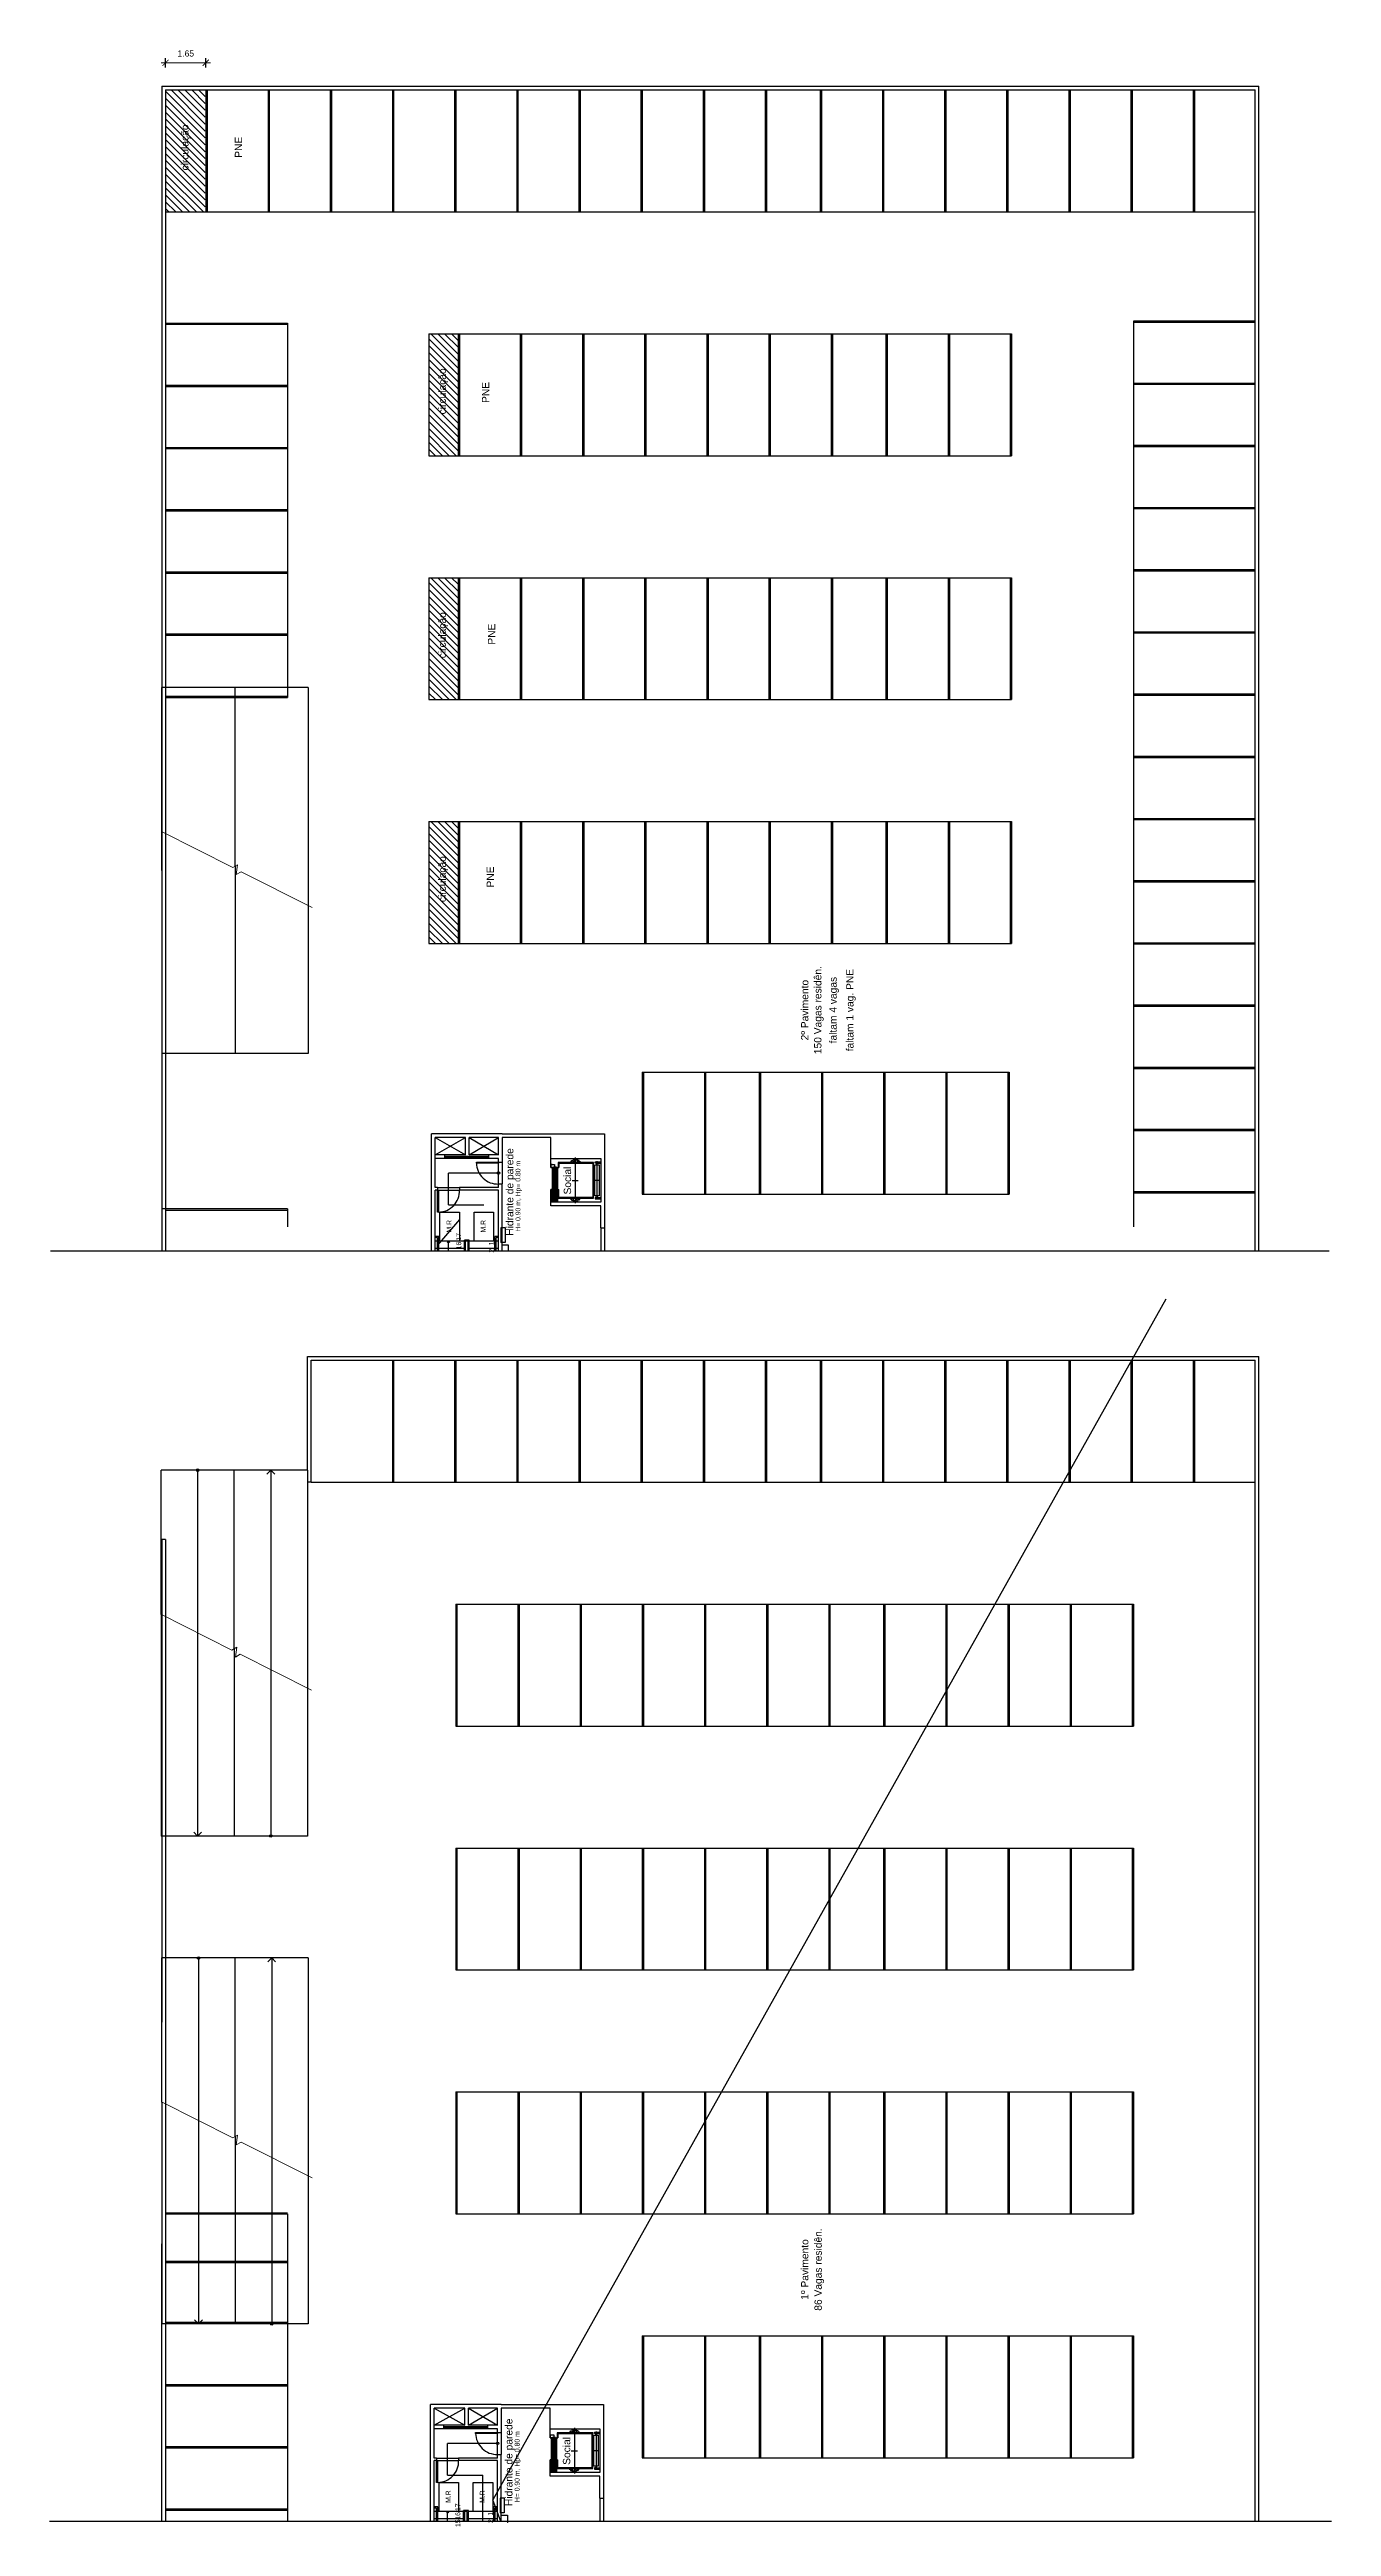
# Model space of a CAD drawing. Header units: millimetres. Extents: x -210 to 1173, y -437 to 320.
# Drawn here: x 862.4 to 915, y -131.1 to -29.5 of the extents above; entities that cross this region are included whole.
import ezdxf
from ezdxf.enums import TextEntityAlignment as Align

# ---------------------------------------------------------------- set-up
doc = ezdxf.new("R2010")
doc.units = ezdxf.units.MM
doc.header["$LTSCALE"] = 0.3
for name, pattern in [('DASHDOTX2', [50.8, 25.4, -12.7, 0, -12.7]), ('DASHED2', [9.525, 6.35, -3.175]), ('LTYPE_4', [112.5, 56.25, -56.25]), ('LTYPE_6', [168.75, 112.5, -28.125, 0, -28.125])]:
    doc.linetypes.add(name, pattern=pattern)
for name, color, linetype in [('CORTE', 6, 'Continuous'), ('COTAS', 1, 'Continuous'), ('ESQUADRIAS', 3, 'Continuous'), ('LAYER_0', 6, 'Continuous'), ('LINHA DE CORTE', 6, 'DASHDOTX2'), ('PISO', 1, 'Continuous'), ('PROJEÇÃO', 1, 'DASHED2'), ('TEXTOS', 2, 'Continuous'), ('VISTA', 2, 'Continuous')]:
    doc.layers.add(name, color=color, linetype=linetype)
doc.styles.add('2MM 1_100', font='ARIAL.TTF', dxfattribs={"height": 0.2})
doc.styles.add('3MM 1_100', font='ARIAL.TTF', dxfattribs={"height": 0.3})
doc.styles.add('COTAS', font='ARIAL.TTF')
doc.dimstyles.new('1_125', dxfattribs={"dimscale": 0.125, "dimtxt": 2, "dimasz": 2, "dimexe": 1.5, "dimexo": 6, "dimgap": 2, "dimtad": 1, "dimzin": 4, "dimdsep": 46, "dimtxsty": 'COTAS', "dimblk": 'ARCHTICK', "dimcen": 2.5, "dimdle": 1.5, "dimclrt": 2, "dimadec": 0, "dimazin": 0, "dimtfac": 1, "dimtix": 1, "dimtmove": 2, "dimatfit": 3, "dimldrblk": 'DOT', "dimfxl": 1.5, "dimfxlon": 1, "dimlwd": 5, "dimarcsym": 0})

msp = doc.modelspace()

# ---------------------------------------------------------------- texts
at = {"layer": 'TEXTOS'}
for s, height, style, p in [('circulação', 0.3, '3MM 1_100', (867.921, -33.552)), ('PNE', 0.3, '3MM 1_100', (870.121, -33.544)), ('circulação', 0.3, '3MM 1_100', (878.479, -43.552)), ('PNE', 0.3, '3MM 1_100', (880.26, -43.598)), ('circulação', 0.3, '3MM 1_100', (878.479, -53.552)), ('PNE', 0.3, '3MM 1_100', (880.502, -53.506)), ('circulação', 0.3, '3MM 1_100', (878.479, -63.552)), ('PNE', 0.3, '3MM 1_100', (880.453, -63.463)), ('2º Pavimento', 0.3, '3MM 1_100', (893.35, -68.922)), ('150 Vagas residên.', 0.3, '3MM 1_100', (893.886, -68.922)), ('faltam 4 vagas', 0.3, '3MM 1_100', (894.513, -68.922)), ('faltam 1 vag. PNE', 0.3, '3MM 1_100', (895.201, -68.922)), ('Hidrante de parede', 0.3, '3MM 1_100', (881.248, -76.378)), ('H= 0.90 m, Hp= 0.80 m', 0.2, '2MM 1_100', (881.588, -76.556)), ('Social', 0.3, '3MM 1_100', (883.616, -75.91)), ('M.R', 0.2, '2MM 1_100', (878.758, -77.783)), ('17', 0.2, '2MM 1_100', (879.155, -78.219)), ('M.R', 0.2, '2MM 1_100', (880.158, -77.783)), ('16', 0.2, '2MM 1_100', (879.158, -78.574)), ('2', 0.2, '2MM 1_100', (880.496, -78.788)), ('1', 0.2, '2MM 1_100', (880.496, -78.488)), ('1º Pavimento', 0.3, '3MM 1_100', (893.35, -120.559)), ('86 Vagas residên.', 0.3, '3MM 1_100', (893.9, -120.559)), ('Hidrante de parede', 0.3, '3MM 1_100', (881.212, -128.464)), ('H= 0.90 m, Hp= 0.80 m', 0.2, '2MM 1_100', (881.552, -128.642)), ('Social', 0.3, '3MM 1_100', (883.58, -127.996)), ('M.R', 0.2, '2MM 1_100', (878.722, -129.869)), ('M.R', 0.2, '2MM 1_100', (880.122, -129.869)), ('17', 0.2, '2MM 1_100', (879.119, -130.304)), ('16', 0.2, '2MM 1_100', (879.122, -130.66)), ('15', 0.2, '2MM 1_100', (879.122, -130.96)), ('2', 0.2, '2MM 1_100', (880.46, -130.873)), ('1', 0.2, '2MM 1_100', (880.46, -130.573))]:
    msp.add_text(s, height=height, rotation=90, dxfattribs=dict(at, style=style)).set_placement(p, align=Align.MIDDLE_CENTER)

# ---------------------------------------------------------------- blocks, each defined once
blk = doc.blocks.new('_ArchTick')
at = {"color": 0, "linetype": 'ByBlock', "const_width": 0.15}
blk.add_lwpolyline([(-0.5, -0.5), (0.5, 0.5)], dxfattribs=at)
blk = doc.blocks.new('*D39')
at = {"layer": 'COTAS', "color": 0, "lineweight": 5}
blk.add_line((868.97, -30.08), (866.95, -30.08), dxfattribs=at)
at = {"layer": 'COTAS', "color": 0, "lineweight": -2}
for p, q in [((867.13, -30.27), (867.13, -29.89)), ((868.78, -30.27), (868.78, -29.89))]:
    blk.add_line(p, q, dxfattribs=at)
at = {"layer": 'Defpoints', "color": 0}
for p in [(867.13, -30.08), (867.13, -36.19), (868.78, -36.19)]:
    blk.add_point(p, dxfattribs=at)
at = {"layer": 'COTAS', "color": 0, "lineweight": 5, "xscale": 0.25, "yscale": 0.25, "zscale": 0.25, "rotation": 180}
blk.add_blockref('_ArchTick', (867.13, -30.08), dxfattribs=at)
at = {"layer": 'COTAS', "color": 0, "lineweight": 5, "xscale": 0.25, "yscale": 0.25, "zscale": 0.25}
blk.add_blockref('_ArchTick', (868.78, -30.08), dxfattribs=at)
at = {"layer": 'COTAS', "color": 2, "insert": (867.96, -29.7), "char_height": 0.25, "attachment_point": 5, "style": 'COTAS'}
blk.add_mtext('1.65', dxfattribs=at)
blk = doc.blocks.new('_Dot')
at = {"color": 0, "linetype": 'ByBlock', "lineweight": -2}
blk.add_line((-0.5, 0), (-1, 0), dxfattribs=at)
at = {"color": 0, "linetype": 'ByBlock', "const_width": 0.5}
blk.add_lwpolyline([(-0.25, 0, 1), (0.25, 0, 1)], format="xyb", close=True, dxfattribs=at)

# ---------------------------------------------------------------- dimensions: what is measured, and where the dimension line sits
at = {"layer": 'COTAS'}
dim = msp.add_linear_dim(base=(867.134, -30.078), p1=(868.784, -36.191), p2=(867.134, -36.191), angle=180, dimstyle='1_125', dxfattribs=at)
dim.commit()
dim.dimension.update_dxf_attribs({"geometry": '*D39', "text_midpoint": (867.959, -29.701)})

# ---------------------------------------------------------------- hatches: boundary and pattern name
at = {"layer": 'PISO'}
h = msp.add_hatch(dxfattribs=at)
h.set_pattern_fill('_USER', color=256, scale=0.2, angle=135, style=0, pattern_type=0)
h.set_pattern_definition([(135, (966.26083, -1200.08829), (-0.141421356, -0.141421356), [])])
h.paths.add_polyline_path([(867.134, -31.191), (867.134, -33.691), (867.134, -36.191), (868.761, -36.191), (868.761, -31.191)])
h = msp.add_hatch(dxfattribs=at)
h.set_pattern_fill('_USER', color=256, scale=0.2, angle=135, style=0, pattern_type=0)
h.set_pattern_definition([(135, (976.63377, -1210.08829), (-0.141421356, -0.141421356), [])])
h.paths.add_polyline_path([(879.134, -41.191), (877.934, -41.191), (877.934, -46.191), (879.134, -46.191)])
h = msp.add_hatch(dxfattribs=at)
h.set_pattern_fill('_USER', color=256, scale=0.2, angle=135, style=0, pattern_type=0)
h.set_pattern_definition([(135, (976.63377, -1220.08829), (-0.141421356, -0.141421356), [])])
h.paths.add_polyline_path([(877.934, -51.191), (877.934, -56.191), (879.134, -56.191), (879.134, -51.191)])
h = msp.add_hatch(dxfattribs=at)
h.set_pattern_fill('_USER', color=256, scale=0.2, angle=135, style=0, pattern_type=0)
h.set_pattern_definition([(135, (976.63377, -1230.08829), (-0.141421356, -0.141421356), [])])
h.paths.add_polyline_path([(877.934, -61.191), (877.934, -66.191), (879.134, -66.191), (879.134, -61.191)])

# ---------------------------------------------------------------- linework, layer by layer
for p, q in [((914.863, -78.811), (862.407, -78.811)), ((908.164, -80.773), (880.552, -129.998)), ((914.958, -130.897), (862.371, -130.897)), ((880.88, -130.897), (880.552, -130.006))]:
    msp.add_line(p, q)
at = {"layer": 'CORTE'}
for p, q in [((866.984, -31.041), (866.984, -78.811)), ((866.984, -31.041), (911.984, -31.041)), ((867.134, -31.191), (867.134, -78.811)), ((867.134, -31.191), (911.834, -31.191)), ((911.834, -78.811), (911.834, -31.191)), ((911.984, -78.811), (911.984, -31.041)), ((872.984, -55.7), (866.984, -55.7)), ((866.984, -63.2), (866.984, -55.7)), ((869.984, -63.021), (869.984, -55.7)), ((872.984, -55.7), (872.984, -64.636)), ((878.038, -78.811), (878.038, -74.001)), ((880.938, -74.001), (878.038, -74.001)), ((880.938, -74.001), (880.938, -74.001)), ((880.938, -74.001), (885.138, -74.001)), ((885.138, -74.001), (885.138, -76.951)), ((878.188, -75.001), (878.188, -74.151)), ((879.438, -74.151), (878.188, -74.151)), ((878.188, -74.151), (879.438, -74.851)), ((878.188, -74.851), (879.438, -74.151)), ((879.438, -74.851), (878.188, -74.851)), ((878.188, -76.201), (878.188, -75.001)), ((880.788, -75.001), (878.188, -75.001)), ((879.438, -74.851), (879.438, -74.151)), ((879.588, -74.851), (879.588, -74.151)), ((880.788, -74.151), (879.588, -74.151)), ((879.588, -74.851), (880.788, -74.151)), ((879.588, -74.151), (880.788, -74.851)), ((880.788, -74.851), (879.588, -74.851)), ((880.788, -74.851), (880.788, -74.151)), ((880.788, -75.151), (880.788, -75.001)), ((880.938, -74.151), (880.938, -75.151)), ((882.938, -74.151), (880.938, -74.151)), ((882.938, -75.256), (882.938, -74.151)), ((882.938, -74.851), (882.938, -74.851)), ((882.938, -75.001), (884.988, -75.001)), ((884.988, -75.001), (884.988, -76.801)), ((880.788, -76.201), (880.788, -76.051)), ((880.938, -78.811), (880.938, -76.051)), ((883.259, -75.201), (883.258, -75.202)), ((878.288, -76.201), (878.188, -76.201)), ((878.188, -78.811), (878.188, -76.301)), ((878.288, -76.301), (878.188, -76.301)), ((880.788, -76.201), (879.188, -76.201)), ((880.788, -76.301), (879.188, -76.301)), ((880.788, -78.811), (880.788, -76.301)), ((882.938, -76.951), (882.938, -76.776)), ((884.988, -76.801), (882.938, -76.801)), ((884.988, -76.951), (882.938, -76.951)), ((884.988, -76.801), (883.088, -76.801)), ((884.988, -77.849), (884.988, -76.951)), ((885.138, -76.951), (885.138, -77.849)), ((881.058, -77.852), (880.888, -77.852)), ((880.888, -77.852), (880.888, -78.452)), ((881.058, -77.852), (881.058, -78.452)), ((884.988, -77.849), (885.138, -77.849)), ((881.058, -78.452), (880.888, -78.452)), ((872.948, -83.127), (911.984, -83.127)), ((872.948, -87.785), (872.948, -83.127)), ((873.098, -83.277), (911.834, -83.277)), ((873.098, -88.277), (873.098, -83.277)), ((911.834, -130.897), (911.834, -83.277)), ((911.984, -130.897), (911.984, -83.127)), ((872.948, -87.785), (866.948, -87.785)), ((866.948, -93.699), (866.948, -87.785)), ((869.948, -95.107), (869.948, -87.785)), ((872.948, -87.785), (872.948, -96.721)), ((873.098, -88.277), (872.948, -88.277)), ((866.984, -90.627), (866.984, -110.413)), ((867.134, -90.627), (866.984, -90.627)), ((867.134, -90.627), (867.134, -130.897)), ((872.984, -107.785), (866.984, -107.785)), ((866.984, -113.699), (866.984, -107.785)), ((869.984, -115.107), (869.984, -107.785)), ((872.984, -107.785), (872.984, -116.721)), ((866.984, -130.897), (866.984, -119.5)), ((878.002, -130.897), (878.002, -126.087)), ((880.902, -126.087), (878.002, -126.087)), ((878.152, -127.087), (878.152, -126.237)), ((879.402, -126.237), (878.152, -126.237)), ((878.152, -126.237), (879.402, -126.937)), ((878.152, -126.937), (879.402, -126.237)), ((879.402, -126.937), (878.152, -126.937)), ((879.402, -126.937), (879.402, -126.237)), ((879.552, -126.937), (879.552, -126.237)), ((880.752, -126.237), (879.552, -126.237)), ((879.552, -126.937), (880.752, -126.237)), ((879.552, -126.237), (880.752, -126.937)), ((880.752, -126.937), (879.552, -126.937)), ((880.752, -126.937), (880.752, -126.237)), ((880.902, -126.087), (880.902, -126.087)), ((880.902, -126.087), (885.102, -126.087)), ((880.902, -126.237), (880.902, -127.237)), ((882.902, -126.237), (880.902, -126.237)), ((882.902, -127.342), (882.902, -126.237)), ((882.902, -126.937), (882.902, -126.937)), ((885.102, -126.087), (885.102, -129.037)), ((878.152, -128.287), (878.152, -127.087)), ((880.752, -127.087), (878.152, -127.087)), ((880.752, -127.237), (880.752, -127.087)), ((882.902, -127.087), (884.952, -127.087)), ((883.222, -127.287), (883.222, -127.287)), ((884.952, -127.087), (884.952, -128.887)), ((878.252, -128.287), (878.152, -128.287)), ((878.252, -128.387), (878.152, -128.387)), ((878.152, -130.897), (878.152, -128.387)), ((880.752, -128.287), (879.152, -128.287)), ((880.752, -128.387), (879.152, -128.387)), ((880.752, -128.287), (880.752, -128.137)), ((880.752, -130.897), (880.752, -128.387)), ((880.902, -130.897), (880.902, -128.137)), ((882.902, -129.037), (882.902, -128.862)), ((884.952, -128.887), (882.902, -128.887)), ((884.952, -128.887), (883.052, -128.887)), ((881.022, -129.937), (880.852, -129.937)), ((880.852, -129.937), (880.852, -130.537)), ((881.022, -129.937), (881.022, -130.537)), ((884.952, -129.037), (882.902, -129.037)), ((884.952, -129.934), (884.952, -129.037)), ((884.952, -129.934), (885.102, -129.934)), ((885.102, -129.037), (885.102, -129.934)), ((881.022, -130.537), (880.852, -130.537))]:
    msp.add_line(p, q, dxfattribs=at)
for points in [[(880.938, -78.811), (880.938, -78.552), (881.188, -78.552), (881.188, -78.811)], [(880.902, -130.897), (880.902, -130.637), (881.152, -130.637), (881.152, -130.937), (881.148, -130.937)]]:
    msp.add_lwpolyline(points, dxfattribs=at)
at = {"layer": 'COTAS', "lineweight": 5}
for p, q in [((869.888, -63.076), (866.967, -61.604)), ((870.089, -62.962), (869.888, -63.076)), ((870.03, -63.362), (870.089, -62.962)), ((870.23, -63.248), (870.03, -63.362)), ((873.152, -64.72), (870.23, -63.248)), ((869.852, -95.162), (866.931, -93.69)), ((870.052, -95.048), (869.852, -95.162)), ((869.994, -95.447), (870.052, -95.048)), ((870.194, -95.334), (869.994, -95.447)), ((873.116, -96.806), (870.194, -95.334)), ((869.888, -115.162), (866.967, -113.69)), ((870.089, -115.048), (869.888, -115.162)), ((870.03, -115.447), (870.089, -115.048)), ((870.23, -115.334), (870.03, -115.447)), ((873.152, -116.806), (870.23, -115.334))]:
    msp.add_line(p, q, dxfattribs=at)
at = {"layer": 'COTAS'}
for p, q in [((880.788, -75.601), (878.738, -75.601)), ((878.738, -76.901), (878.738, -75.601)), ((878.738, -76.901), (880.188, -76.901)), ((878.738, -78.401), (878.687, -78.451)), ((878.738, -78.401), (878.787, -78.451)), ((878.738, -78.811), (878.738, -78.401)), ((880.788, -78.811), (880.788, -78.811)), ((884.988, -78.81), (884.988, -78.811)), ((885.138, -78.81), (885.138, -78.811)), ((868.448, -87.785), (868.448, -102.785)), ((871.448, -87.785), (871.285, -87.949)), ((871.448, -87.785), (871.448, -102.785)), ((871.448, -87.785), (871.611, -87.949)), ((868.448, -102.785), (868.285, -102.622)), ((868.448, -102.785), (868.611, -102.622)), ((868.484, -107.785), (868.484, -122.785)), ((871.484, -107.785), (871.321, -107.949)), ((871.484, -107.785), (871.484, -122.785)), ((871.484, -107.785), (871.647, -107.949)), ((868.484, -122.785), (868.321, -122.622)), ((868.484, -122.785), (868.647, -122.622)), ((880.752, -127.687), (878.702, -127.687)), ((878.702, -128.987), (878.702, -127.687)), ((878.702, -128.987), (880.152, -128.987)), ((880.152, -130.897), (880.152, -128.987)), ((878.702, -130.487), (878.651, -130.537)), ((878.702, -130.487), (878.751, -130.537)), ((878.702, -130.897), (878.702, -130.487))]:
    msp.add_line(p, q, dxfattribs=at)
for centre in [(880.788, -75.601), (868.448, -87.785), (871.448, -102.785), (868.484, -107.785), (871.484, -122.785), (880.752, -127.687)]:
    msp.add_circle(centre, 0.05, dxfattribs=at)
at = {"layer": 'ESQUADRIAS'}
for points in [[(880.788, -75.151), (880.788, -75.191), (879.888, -75.191), (879.888, -75.151)], [(878.288, -76.301), (878.328, -76.301), (878.328, -77.201), (878.288, -77.201)], [(880.752, -127.237), (880.752, -127.277), (879.852, -127.277), (879.852, -127.237)], [(878.252, -128.387), (878.292, -128.387), (878.292, -129.287), (878.252, -129.287)]]:
    msp.add_lwpolyline(points, close=True, dxfattribs=at)
at = {"layer": 'LAYER_0', "color": 11}
for p, q in [((883.728, -75.146), (883.728, -75.14)), ((883.728, -75.14), (883.782, -75.14)), ((883.728, -75.146), (883.788, -75.146)), ((883.782, -75.14), (883.782, -75.086)), ((883.782, -75.086), (883.863, -75.086)), ((883.788, -75.146), (883.788, -75.086)), ((883.788, -75.146), (883.788, -75.171)), ((883.853, -75.051), (883.853, -75.001)), ((883.893, -75.051), (883.853, -75.051)), ((883.863, -75.086), (883.863, -75.146)), ((883.863, -75.146), (883.863, -75.171)), ((883.938, -75.051), (883.893, -75.051)), ((883.893, -75.051), (883.893, -75.056)), ((883.897, -75.059), (883.893, -75.056)), ((883.93, -75.061), (883.897, -75.059)), ((883.93, -75.061), (883.934, -75.065)), ((883.934, -75.081), (883.93, -75.084)), ((883.93, -75.126), (883.93, -75.084)), ((883.938, -75.126), (883.93, -75.126)), ((883.934, -75.081), (883.934, -75.065)), ((883.983, -75.051), (883.938, -75.051)), ((883.938, -75.126), (883.946, -75.126)), ((883.943, -75.065), (883.946, -75.061)), ((883.943, -75.081), (883.943, -75.065)), ((883.943, -75.081), (883.946, -75.084)), ((883.946, -75.061), (883.98, -75.059)), ((883.946, -75.126), (883.946, -75.084)), ((883.98, -75.059), (883.983, -75.056)), ((883.983, -75.051), (884.023, -75.051)), ((883.983, -75.051), (883.983, -75.056)), ((884.094, -75.086), (884.013, -75.086)), ((884.013, -75.086), (884.013, -75.146)), ((884.013, -75.146), (884.013, -75.171)), ((884.023, -75.051), (884.023, -75.001)), ((884.088, -75.146), (884.088, -75.086)), ((884.088, -75.146), (884.088, -75.171)), ((884.148, -75.146), (884.088, -75.146)), ((884.094, -75.14), (884.094, -75.086)), ((884.148, -75.14), (884.094, -75.14)), ((884.148, -75.146), (884.148, -75.14)), ((884.756, -75.197), (884.756, -75.147)), ((884.756, -75.147), (884.988, -75.147)), ((882.938, -75.376), (882.938, -75.256)), ((882.938, -75.256), (882.998, -75.256)), ((882.938, -75.376), (883.043, -75.376)), ((882.996, -75.258), (882.94, -75.258)), ((882.94, -75.258), (882.94, -75.374)), ((883.041, -75.374), (882.94, -75.374)), ((882.996, -75.271), (882.996, -75.258)), ((882.998, -75.271), (882.996, -75.271)), ((882.998, -75.256), (882.998, -75.271)), ((882.998, -75.256), (883.088, -75.256)), ((882.998, -76.776), (882.998, -75.376)), ((883.003, -75.826), (883.043, -75.826)), ((883.003, -75.826), (883.003, -76.296)), ((883.041, -75.828), (883.005, -75.828)), ((883.005, -76.294), (883.005, -75.828)), ((883.086, -75.359), (883.041, -75.359)), ((883.041, -75.359), (883.041, -75.374)), ((883.041, -75.841), (883.041, -75.828)), ((883.043, -75.841), (883.041, -75.841)), ((883.043, -75.376), (883.043, -75.361)), ((883.043, -75.361), (883.088, -75.361)), ((883.043, -75.826), (883.043, -75.841)), ((883.088, -75.364), (883.048, -75.364)), ((883.048, -75.364), (883.048, -75.846)), ((883.048, -75.846), (883.088, -75.846)), ((883.05, -75.844), (883.05, -75.366)), ((883.05, -75.366), (883.086, -75.366)), ((883.086, -75.844), (883.05, -75.844)), ((883.088, -75.346), (883.086, -75.346)), ((883.086, -75.346), (883.086, -75.359)), ((883.086, -75.366), (883.086, -75.379)), ((883.086, -75.379), (883.088, -75.379)), ((883.088, -75.831), (883.086, -75.831)), ((883.086, -75.831), (883.086, -75.844)), ((883.088, -75.256), (883.088, -75.346)), ((883.088, -75.346), (883.088, -76.776)), ((883.118, -75.346), (883.118, -76.751)), ((883.118, -75.346), (883.12, -75.346)), ((883.163, -75.361), (883.118, -75.361)), ((883.118, -75.364), (883.158, -75.364)), ((883.12, -75.379), (883.118, -75.379)), ((883.118, -75.831), (883.12, -75.831)), ((883.158, -75.846), (883.118, -75.846)), ((883.12, -75.346), (883.12, -75.359)), ((883.12, -75.359), (883.165, -75.359)), ((883.156, -75.366), (883.12, -75.366)), ((883.12, -75.366), (883.12, -75.379)), ((883.12, -75.831), (883.12, -75.844)), ((883.12, -75.844), (883.156, -75.844)), ((883.156, -75.844), (883.156, -75.366)), ((883.158, -75.364), (883.158, -75.846)), ((883.163, -75.376), (883.163, -75.361)), ((883.163, -75.376), (883.208, -75.376)), ((883.203, -75.826), (883.163, -75.826)), ((883.163, -75.826), (883.163, -75.841)), ((883.163, -75.841), (883.165, -75.841)), ((883.165, -75.359), (883.165, -75.374)), ((883.165, -75.374), (883.208, -75.374)), ((883.165, -75.841), (883.165, -75.828)), ((883.165, -75.828), (883.201, -75.828)), ((883.201, -76.294), (883.201, -75.828)), ((883.203, -75.826), (883.203, -76.296)), ((883.238, -75.374), (883.208, -75.374)), ((883.208, -75.376), (883.258, -75.376)), ((883.208, -75.376), (883.208, -76.751)), ((884.688, -75.171), (883.238, -75.171)), ((883.238, -75.171), (883.238, -75.374)), ((883.258, -75.201), (883.258, -75.376)), ((883.258, -75.201), (884.658, -75.201)), ((884.658, -75.201), (884.658, -76.601)), ((884.688, -76.631), (884.688, -75.171)), ((884.738, -75.271), (884.918, -75.271)), ((884.738, -76.531), (884.738, -75.271)), ((884.796, -75.197), (884.756, -75.197)), ((884.861, -75.197), (884.988, -75.197)), ((884.918, -75.271), (884.918, -76.531)), ((882.998, -76.276), (882.938, -76.276)), ((882.938, -76.276), (882.938, -76.776)), ((882.938, -76.776), (882.998, -76.776)), ((882.94, -76.774), (882.94, -76.278)), ((882.94, -76.278), (882.996, -76.278)), ((882.996, -76.774), (882.94, -76.774)), ((882.996, -76.278), (882.996, -76.291)), ((882.996, -76.291), (882.998, -76.291)), ((882.998, -76.761), (882.996, -76.761)), ((882.996, -76.761), (882.996, -76.774)), ((883.088, -76.776), (882.998, -76.776)), ((883.003, -76.296), (883.043, -76.296)), ((883.041, -76.294), (883.005, -76.294)), ((883.043, -76.281), (883.041, -76.281)), ((883.041, -76.281), (883.041, -76.294)), ((883.043, -76.296), (883.043, -76.281)), ((883.208, -76.751), (883.118, -76.751)), ((883.163, -76.296), (883.163, -76.281)), ((883.163, -76.281), (883.165, -76.281)), ((883.203, -76.296), (883.163, -76.296)), ((883.165, -76.281), (883.165, -76.294)), ((883.165, -76.294), (883.201, -76.294)), ((883.208, -76.276), (883.258, -76.276)), ((883.208, -76.291), (883.21, -76.291)), ((883.21, -76.291), (883.21, -76.278)), ((883.21, -76.278), (883.238, -76.278)), ((883.238, -76.278), (883.238, -76.631)), ((883.238, -76.631), (884.688, -76.631)), ((883.258, -76.601), (883.258, -76.276)), ((884.658, -76.601), (883.258, -76.601)), ((883.728, -76.656), (883.788, -76.656)), ((883.728, -76.656), (883.728, -76.662)), ((883.728, -76.662), (883.782, -76.662)), ((883.782, -76.662), (883.782, -76.716)), ((883.782, -76.716), (883.863, -76.716)), ((883.788, -76.656), (883.788, -76.631)), ((883.788, -76.656), (883.788, -76.716)), ((883.893, -76.751), (883.853, -76.751)), ((883.853, -76.751), (883.853, -76.801)), ((883.863, -76.656), (883.863, -76.631)), ((883.863, -76.716), (883.863, -76.656)), ((883.897, -76.743), (883.893, -76.747)), ((883.893, -76.751), (883.893, -76.747)), ((883.893, -76.751), (883.938, -76.751)), ((883.93, -76.741), (883.897, -76.743)), ((883.938, -76.676), (883.93, -76.676)), ((883.93, -76.676), (883.93, -76.718)), ((883.934, -76.722), (883.93, -76.718)), ((883.934, -76.738), (883.93, -76.741)), ((883.934, -76.722), (883.934, -76.738)), ((883.938, -76.676), (883.946, -76.676)), ((883.938, -76.751), (883.983, -76.751)), ((883.943, -76.722), (883.946, -76.718)), ((883.943, -76.722), (883.943, -76.738)), ((883.946, -76.741), (883.943, -76.738)), ((883.946, -76.676), (883.946, -76.718)), ((883.946, -76.741), (883.98, -76.743)), ((883.98, -76.743), (883.983, -76.747)), ((883.983, -76.751), (883.983, -76.747)), ((883.983, -76.751), (884.023, -76.751)), ((884.013, -76.656), (884.013, -76.631)), ((884.013, -76.716), (884.013, -76.656)), ((884.094, -76.716), (884.013, -76.716)), ((884.023, -76.751), (884.023, -76.801)), ((884.088, -76.656), (884.088, -76.631)), ((884.148, -76.656), (884.088, -76.656)), ((884.088, -76.656), (884.088, -76.716)), ((884.148, -76.662), (884.094, -76.662)), ((884.094, -76.662), (884.094, -76.716)), ((884.148, -76.656), (884.148, -76.662)), ((884.918, -76.531), (884.738, -76.531)), ((884.796, -76.605), (884.756, -76.605)), ((884.756, -76.605), (884.756, -76.655)), ((884.756, -76.655), (884.988, -76.655)), ((884.861, -76.605), (884.988, -76.605)), ((882.902, -127.462), (882.902, -127.342)), ((882.902, -127.342), (882.962, -127.342)), ((882.902, -127.462), (883.007, -127.462)), ((882.96, -127.344), (882.904, -127.344)), ((882.904, -127.344), (882.904, -127.46)), ((883.005, -127.46), (882.904, -127.46)), ((882.96, -127.357), (882.96, -127.344)), ((882.962, -127.357), (882.96, -127.357)), ((882.962, -127.342), (882.962, -127.357)), ((882.962, -127.342), (883.052, -127.342)), ((882.962, -128.862), (882.962, -127.462)), ((882.967, -127.912), (883.007, -127.912)), ((882.967, -127.912), (882.967, -128.382)), ((883.005, -127.914), (882.969, -127.914)), ((882.969, -128.38), (882.969, -127.914)), ((883.05, -127.445), (883.005, -127.445)), ((883.005, -127.445), (883.005, -127.46)), ((883.005, -127.927), (883.005, -127.914)), ((883.007, -127.927), (883.005, -127.927)), ((883.007, -127.462), (883.007, -127.447)), ((883.007, -127.447), (883.052, -127.447)), ((883.007, -127.912), (883.007, -127.927)), ((883.052, -127.45), (883.012, -127.45)), ((883.012, -127.45), (883.012, -127.932)), ((883.012, -127.932), (883.052, -127.932)), ((883.014, -127.93), (883.014, -127.452)), ((883.014, -127.452), (883.05, -127.452)), ((883.05, -127.93), (883.014, -127.93)), ((883.052, -127.432), (883.05, -127.432)), ((883.05, -127.432), (883.05, -127.445)), ((883.05, -127.452), (883.05, -127.465)), ((883.05, -127.465), (883.052, -127.465)), ((883.052, -127.917), (883.05, -127.917)), ((883.05, -127.917), (883.05, -127.93)), ((883.052, -127.342), (883.052, -127.432)), ((883.052, -127.432), (883.052, -128.862)), ((883.082, -127.432), (883.082, -128.837)), ((883.082, -127.432), (883.084, -127.432)), ((883.127, -127.447), (883.082, -127.447)), ((883.082, -127.45), (883.122, -127.45)), ((883.084, -127.465), (883.082, -127.465)), ((883.082, -127.917), (883.084, -127.917)), ((883.122, -127.932), (883.082, -127.932)), ((883.084, -127.432), (883.084, -127.445)), ((883.084, -127.445), (883.129, -127.445)), ((883.12, -127.452), (883.084, -127.452)), ((883.084, -127.452), (883.084, -127.465)), ((883.084, -127.917), (883.084, -127.93)), ((883.084, -127.93), (883.12, -127.93)), ((883.12, -127.93), (883.12, -127.452)), ((883.122, -127.45), (883.122, -127.932)), ((883.127, -127.462), (883.127, -127.447)), ((883.127, -127.462), (883.172, -127.462)), ((883.167, -127.912), (883.127, -127.912)), ((883.127, -127.912), (883.127, -127.927)), ((883.127, -127.927), (883.129, -127.927)), ((883.129, -127.445), (883.129, -127.46)), ((883.129, -127.46), (883.172, -127.46)), ((883.129, -127.927), (883.129, -127.914)), ((883.129, -127.914), (883.165, -127.914)), ((883.165, -128.38), (883.165, -127.914)), ((883.167, -127.912), (883.167, -128.382)), ((883.202, -127.46), (883.172, -127.46)), ((883.172, -127.462), (883.222, -127.462)), ((883.172, -127.462), (883.172, -128.837)), ((884.652, -127.257), (883.202, -127.257)), ((883.202, -127.257), (883.202, -127.46)), ((883.222, -127.287), (883.222, -127.462)), ((883.222, -127.287), (884.622, -127.287)), ((883.692, -127.232), (883.692, -127.226)), ((883.692, -127.226), (883.746, -127.226)), ((883.692, -127.232), (883.752, -127.232)), ((883.746, -127.226), (883.746, -127.172)), ((883.746, -127.172), (883.827, -127.172)), ((883.752, -127.232), (883.752, -127.172)), ((883.752, -127.232), (883.752, -127.257)), ((883.817, -127.137), (883.817, -127.087)), ((883.857, -127.137), (883.817, -127.137)), ((883.827, -127.172), (883.827, -127.232)), ((883.827, -127.232), (883.827, -127.257)), ((883.902, -127.137), (883.857, -127.137)), ((883.857, -127.137), (883.857, -127.141)), ((883.861, -127.145), (883.857, -127.141)), ((883.894, -127.147), (883.861, -127.145)), ((883.894, -127.147), (883.898, -127.15)), ((883.898, -127.166), (883.894, -127.17)), ((883.894, -127.212), (883.894, -127.17)), ((883.902, -127.212), (883.894, -127.212)), ((883.898, -127.166), (883.898, -127.15)), ((883.947, -127.137), (883.902, -127.137)), ((883.902, -127.212), (883.91, -127.212)), ((883.907, -127.15), (883.91, -127.147)), ((883.907, -127.166), (883.907, -127.15)), ((883.907, -127.166), (883.91, -127.17)), ((883.91, -127.147), (883.944, -127.145)), ((883.91, -127.212), (883.91, -127.17)), ((883.944, -127.145), (883.947, -127.141)), ((883.947, -127.137), (883.987, -127.137)), ((883.947, -127.137), (883.947, -127.141)), ((884.058, -127.172), (883.977, -127.172)), ((883.977, -127.172), (883.977, -127.232)), ((883.977, -127.232), (883.977, -127.257)), ((883.987, -127.137), (883.987, -127.087)), ((884.052, -127.232), (884.052, -127.172)), ((884.052, -127.232), (884.052, -127.257)), ((884.112, -127.232), (884.052, -127.232)), ((884.058, -127.226), (884.058, -127.172)), ((884.112, -127.226), (884.058, -127.226)), ((884.112, -127.232), (884.112, -127.226)), ((884.622, -127.287), (884.622, -128.687)), ((884.652, -128.717), (884.652, -127.257)), ((884.702, -127.357), (884.882, -127.357)), ((884.702, -128.617), (884.702, -127.357)), ((884.72, -127.283), (884.72, -127.233)), ((884.72, -127.233), (884.952, -127.233)), ((884.76, -127.283), (884.72, -127.283)), ((884.825, -127.283), (884.952, -127.283)), ((884.882, -127.357), (884.882, -128.617)), ((882.962, -128.362), (882.902, -128.362)), ((882.902, -128.362), (882.902, -128.862)), ((882.902, -128.862), (882.962, -128.862)), ((882.904, -128.86), (882.904, -128.364)), ((882.904, -128.364), (882.96, -128.364)), ((882.96, -128.86), (882.904, -128.86)), ((882.96, -128.364), (882.96, -128.377)), ((882.96, -128.377), (882.962, -128.377)), ((882.962, -128.847), (882.96, -128.847)), ((882.96, -128.847), (882.96, -128.86)), ((883.052, -128.862), (882.962, -128.862)), ((882.967, -128.382), (883.007, -128.382)), ((883.005, -128.38), (882.969, -128.38)), ((883.007, -128.367), (883.005, -128.367)), ((883.005, -128.367), (883.005, -128.38)), ((883.007, -128.382), (883.007, -128.367)), ((883.172, -128.837), (883.082, -128.837)), ((883.127, -128.382), (883.127, -128.367)), ((883.127, -128.367), (883.129, -128.367)), ((883.167, -128.382), (883.127, -128.382)), ((883.129, -128.367), (883.129, -128.38)), ((883.129, -128.38), (883.165, -128.38)), ((883.172, -128.362), (883.222, -128.362)), ((883.172, -128.377), (883.174, -128.377)), ((883.174, -128.377), (883.174, -128.364)), ((883.174, -128.364), (883.202, -128.364)), ((883.202, -128.364), (883.202, -128.717)), ((883.202, -128.717), (884.652, -128.717)), ((883.222, -128.687), (883.222, -128.362)), ((884.622, -128.687), (883.222, -128.687)), ((883.692, -128.742), (883.752, -128.742)), ((883.692, -128.742), (883.692, -128.748)), ((883.692, -128.748), (883.746, -128.748)), ((883.746, -128.748), (883.746, -128.802)), ((883.746, -128.802), (883.827, -128.802)), ((883.752, -128.742), (883.752, -128.717)), ((883.752, -128.742), (883.752, -128.802)), ((883.857, -128.837), (883.817, -128.837)), ((883.817, -128.837), (883.817, -128.887)), ((883.827, -128.742), (883.827, -128.717)), ((883.827, -128.802), (883.827, -128.742)), ((883.861, -128.829), (883.857, -128.832)), ((883.857, -128.837), (883.857, -128.832)), ((883.857, -128.837), (883.902, -128.837)), ((883.894, -128.827), (883.861, -128.829)), ((883.902, -128.762), (883.894, -128.762)), ((883.894, -128.762), (883.894, -128.804)), ((883.898, -128.807), (883.894, -128.804)), ((883.898, -128.823), (883.894, -128.827)), ((883.898, -128.807), (883.898, -128.823)), ((883.902, -128.762), (883.91, -128.762)), ((883.902, -128.837), (883.947, -128.837)), ((883.907, -128.807), (883.91, -128.804)), ((883.907, -128.807), (883.907, -128.823)), ((883.91, -128.827), (883.907, -128.823)), ((883.91, -128.762), (883.91, -128.804)), ((883.91, -128.827), (883.944, -128.829)), ((883.944, -128.829), (883.947, -128.832)), ((883.947, -128.837), (883.947, -128.832)), ((883.947, -128.837), (883.987, -128.837)), ((883.977, -128.742), (883.977, -128.717)), ((883.977, -128.802), (883.977, -128.742)), ((884.058, -128.802), (883.977, -128.802)), ((883.987, -128.837), (883.987, -128.887)), ((884.052, -128.742), (884.052, -128.717)), ((884.112, -128.742), (884.052, -128.742)), ((884.052, -128.742), (884.052, -128.802)), ((884.112, -128.748), (884.058, -128.748)), ((884.058, -128.748), (884.058, -128.802)), ((884.112, -128.742), (884.112, -128.748)), ((884.882, -128.617), (884.702, -128.617)), ((884.76, -128.691), (884.72, -128.691)), ((884.72, -128.691), (884.72, -128.741)), ((884.72, -128.741), (884.952, -128.741)), ((884.825, -128.691), (884.952, -128.691))]:
    msp.add_line(p, q, dxfattribs=at)
at = {"layer": 'LAYER_0', "color": 1, "linetype": 'LTYPE_4'}
for p, q in [((883.797, -75.086), (883.797, -75.146)), ((883.797, -75.146), (883.797, -75.171)), ((884.08, -75.086), (884.08, -75.146)), ((884.08, -75.146), (884.08, -75.171)), ((883.797, -76.656), (883.797, -76.631)), ((883.797, -76.716), (883.797, -76.656)), ((884.08, -76.656), (884.08, -76.631)), ((884.08, -76.716), (884.08, -76.656)), ((883.761, -127.172), (883.761, -127.232)), ((883.761, -127.232), (883.761, -127.257)), ((884.044, -127.172), (884.044, -127.232)), ((884.044, -127.232), (884.044, -127.257)), ((883.761, -128.742), (883.761, -128.717)), ((883.761, -128.802), (883.761, -128.742)), ((884.044, -128.742), (884.044, -128.717)), ((884.044, -128.802), (884.044, -128.742))]:
    msp.add_line(p, q, dxfattribs=at)
at = {"layer": 'LAYER_0', "color": 15, "linetype": 'LTYPE_6'}
for p, q in [((883.938, -74.966), (883.938, -76.842)), ((884.828, -75.109), (884.828, -76.69)), ((883.81, -75.901), (884.063, -75.901)), ((884.939, -75.901), (884.709, -75.901)), ((883.902, -127.052), (883.902, -128.927)), ((884.792, -127.194), (884.792, -128.776)), ((883.774, -127.987), (884.026, -127.987)), ((884.903, -127.987), (884.673, -127.987))]:
    msp.add_line(p, q, dxfattribs=at)
at = {"layer": 'LAYER_0', "color": 7}
for p, q in [((882.938, -75.256), (883.088, -75.256)), ((883.088, -76.776), (882.938, -76.776)), ((882.902, -127.342), (883.052, -127.342)), ((883.052, -128.862), (882.902, -128.862))]:
    msp.add_line(p, q, dxfattribs=at)
at = {"layer": 'LAYER_0', "color": 1}
for p, q in [((883.063, -76.776), (883.063, -75.846)), ((883.073, -75.846), (883.073, -76.776)), ((883.133, -76.751), (883.133, -75.846)), ((883.143, -75.846), (883.143, -76.751)), ((884.861, -75.197), (884.796, -75.197)), ((884.8, -75.201), (884.796, -75.197)), ((884.826, -75.201), (884.8, -75.201)), ((884.824, -75.216), (884.826, -75.214)), ((884.824, -75.251), (884.824, -75.216)), ((884.832, -75.251), (884.824, -75.251)), ((884.826, -75.214), (884.826, -75.201)), ((884.83, -75.214), (884.83, -75.201)), ((884.857, -75.201), (884.83, -75.201)), ((884.83, -75.214), (884.832, -75.216)), ((884.832, -75.251), (884.832, -75.216)), ((884.857, -75.201), (884.861, -75.197)), ((883.018, -76.776), (883.018, -76.296)), ((883.028, -76.296), (883.028, -76.776)), ((883.178, -76.296), (883.178, -76.751)), ((883.188, -76.751), (883.188, -76.296)), ((884.8, -76.601), (884.796, -76.605)), ((884.796, -76.605), (884.861, -76.605)), ((884.8, -76.601), (884.826, -76.601)), ((884.824, -76.551), (884.832, -76.551)), ((884.824, -76.551), (884.824, -76.586)), ((884.826, -76.588), (884.824, -76.586)), ((884.826, -76.588), (884.826, -76.601)), ((884.832, -76.586), (884.83, -76.588)), ((884.83, -76.588), (884.83, -76.601)), ((884.83, -76.601), (884.857, -76.601)), ((884.832, -76.551), (884.832, -76.586)), ((884.857, -76.601), (884.861, -76.605)), ((883.027, -128.862), (883.027, -127.932)), ((883.037, -127.932), (883.037, -128.862)), ((883.097, -128.837), (883.097, -127.932)), ((883.107, -127.932), (883.107, -128.837)), ((884.825, -127.283), (884.76, -127.283)), ((884.764, -127.287), (884.76, -127.283)), ((884.79, -127.287), (884.764, -127.287)), ((884.788, -127.302), (884.79, -127.3)), ((884.788, -127.337), (884.788, -127.302)), ((884.796, -127.337), (884.788, -127.337)), ((884.79, -127.3), (884.79, -127.287)), ((884.794, -127.3), (884.794, -127.287)), ((884.821, -127.287), (884.794, -127.287)), ((884.794, -127.3), (884.796, -127.302)), ((884.796, -127.337), (884.796, -127.302)), ((884.821, -127.287), (884.825, -127.283)), ((882.982, -128.862), (882.982, -128.382)), ((882.992, -128.382), (882.992, -128.862)), ((883.142, -128.382), (883.142, -128.837)), ((883.152, -128.837), (883.152, -128.382)), ((884.764, -128.687), (884.76, -128.691)), ((884.76, -128.691), (884.825, -128.691)), ((884.764, -128.687), (884.79, -128.687)), ((884.788, -128.637), (884.796, -128.637)), ((884.788, -128.637), (884.788, -128.672)), ((884.79, -128.674), (884.788, -128.672)), ((884.79, -128.674), (884.79, -128.687)), ((884.796, -128.672), (884.794, -128.674)), ((884.794, -128.674), (884.794, -128.687)), ((884.794, -128.687), (884.821, -128.687)), ((884.796, -128.637), (884.796, -128.672)), ((884.821, -128.687), (884.825, -128.691))]:
    msp.add_line(p, q, dxfattribs=at)
at = {"layer": 'LAYER_0'}
for p, q in [((883.534, -75.201), (883.534, -75.201)), ((883.258, -76.361), (883.258, -76.361)), ((883.533, -76.601), (883.533, -76.601)), ((884.658, -76.361), (884.658, -76.361)), ((883.497, -127.287), (883.497, -127.287)), ((883.222, -128.446), (883.222, -128.446)), ((883.497, -128.687), (883.497, -128.687)), ((884.622, -128.446), (884.622, -128.446))]:
    msp.add_line(p, q, dxfattribs=at)
at = {"layer": 'LINHA DE CORTE'}
for p, q in [((880.788, -75.151), (880.938, -75.151)), ((880.788, -76.051), (880.938, -76.051)), ((878.288, -76.201), (878.288, -76.301)), ((879.188, -76.201), (879.188, -76.301)), ((880.752, -127.237), (880.902, -127.237)), ((878.252, -128.287), (878.252, -128.387)), ((879.152, -128.287), (879.152, -128.387)), ((880.752, -128.137), (880.902, -128.137))]:
    msp.add_line(p, q, dxfattribs=at)
at = {"layer": 'PISO'}
for p, q in [((868.784, -31.191), (868.784, -36.191)), ((868.834, -31.191), (868.834, -36.191)), ((871.334, -31.191), (871.334, -36.191)), ((871.384, -31.191), (871.384, -36.191)), ((873.884, -31.191), (873.884, -36.191)), ((873.934, -31.191), (873.934, -36.191)), ((876.434, -31.191), (876.434, -36.191)), ((876.484, -31.191), (876.484, -36.191)), ((878.984, -31.191), (878.984, -36.191)), ((879.034, -31.191), (879.034, -36.191)), ((881.534, -31.191), (881.534, -36.191)), ((881.584, -31.191), (881.584, -36.191)), ((884.084, -31.191), (884.084, -36.191)), ((884.134, -31.191), (884.134, -36.191)), ((886.634, -31.191), (886.634, -36.191)), ((886.684, -31.191), (886.684, -36.191)), ((889.184, -31.191), (889.184, -36.191)), ((889.234, -31.191), (889.234, -36.191)), ((891.734, -31.191), (891.734, -36.191)), ((891.784, -31.191), (891.784, -36.191)), ((893.984, -31.191), (893.984, -36.191)), ((894.034, -31.191), (894.034, -36.191)), ((896.534, -31.191), (896.534, -36.191)), ((896.584, -31.191), (896.584, -36.191)), ((899.084, -31.191), (899.084, -36.191)), ((899.134, -31.191), (899.134, -36.191)), ((901.634, -31.191), (901.634, -36.191)), ((901.684, -31.191), (901.684, -36.191)), ((904.184, -31.191), (904.184, -36.191)), ((904.234, -31.191), (904.234, -36.191)), ((906.734, -31.191), (906.734, -36.191)), ((906.784, -31.191), (906.784, -36.191)), ((909.284, -31.191), (909.284, -36.191)), ((909.334, -31.191), (909.334, -36.191)), ((867.134, -36.191), (911.834, -36.191)), ((867.134, -40.75), (872.134, -40.75)), ((867.134, -40.8), (872.134, -40.8)), ((872.134, -40.75), (872.134, -56.1)), ((877.934, -41.191), (901.834, -41.191)), ((877.934, -41.191), (877.934, -46.191)), ((879.134, -41.191), (879.134, -46.191)), ((879.184, -41.191), (879.184, -46.191)), ((881.684, -41.191), (881.684, -46.191)), ((881.734, -41.191), (881.734, -46.191)), ((884.234, -41.191), (884.234, -46.191)), ((884.284, -41.191), (884.284, -46.191)), ((886.784, -41.191), (886.784, -46.191)), ((886.834, -41.191), (886.834, -46.191)), ((889.334, -41.191), (889.334, -46.191)), ((889.384, -41.191), (889.384, -46.191)), ((891.884, -41.191), (891.884, -46.191)), ((891.934, -41.191), (891.934, -46.191)), ((894.434, -41.191), (894.434, -46.191)), ((894.484, -41.191), (894.484, -46.191)), ((896.684, -41.191), (896.684, -46.191)), ((896.734, -41.191), (896.734, -46.191)), ((899.234, -41.191), (899.234, -46.191)), ((899.284, -41.191), (899.284, -46.191)), ((901.784, -41.191), (901.784, -46.191)), ((901.834, -41.191), (901.834, -46.191)), ((906.834, -40.673), (906.834, -77.811)), ((911.834, -40.673), (906.834, -40.673)), ((911.834, -40.723), (906.834, -40.723)), ((867.134, -43.3), (872.134, -43.3)), ((867.134, -43.35), (872.134, -43.35)), ((911.834, -43.223), (906.834, -43.223)), ((911.834, -43.273), (906.834, -43.273)), ((867.134, -45.85), (872.134, -45.85)), ((867.134, -45.9), (872.134, -45.9)), ((877.934, -46.191), (901.834, -46.191)), ((911.834, -45.773), (906.834, -45.773)), ((911.834, -45.823), (906.834, -45.823)), ((867.134, -48.4), (872.134, -48.4)), ((867.134, -48.45), (872.134, -48.45)), ((911.834, -48.323), (906.834, -48.323)), ((911.834, -48.373), (906.834, -48.373)), ((867.134, -50.95), (872.134, -50.95)), ((867.134, -51), (872.134, -51)), ((877.934, -51.191), (901.834, -51.191)), ((877.934, -51.191), (877.934, -56.191)), ((879.134, -51.191), (879.134, -56.191)), ((879.184, -51.191), (879.184, -56.191)), ((881.684, -51.191), (881.684, -56.191)), ((881.734, -51.191), (881.734, -56.191)), ((884.234, -51.191), (884.234, -56.191)), ((884.284, -51.191), (884.284, -56.191)), ((886.784, -51.191), (886.784, -56.191)), ((886.834, -51.191), (886.834, -56.191)), ((889.334, -51.191), (889.334, -56.191)), ((889.384, -51.191), (889.384, -56.191)), ((891.884, -51.191), (891.884, -56.191)), ((891.934, -51.191), (891.934, -56.191)), ((894.434, -51.191), (894.434, -56.191)), ((894.484, -51.191), (894.484, -56.191)), ((896.684, -51.191), (896.684, -56.191)), ((896.734, -51.191), (896.734, -56.191)), ((899.234, -51.191), (899.234, -56.191)), ((899.284, -51.191), (899.284, -56.191)), ((901.784, -51.191), (901.784, -56.191)), ((901.834, -51.191), (901.834, -56.191)), ((911.834, -50.873), (906.834, -50.873)), ((911.834, -50.923), (906.834, -50.923)), ((867.134, -53.5), (872.134, -53.5)), ((867.134, -53.55), (872.134, -53.55)), ((911.834, -53.423), (906.834, -53.423)), ((911.834, -53.473), (906.834, -53.473)), ((867.134, -56.05), (872.134, -56.05)), ((867.134, -56.1), (872.134, -56.1)), ((877.934, -56.191), (901.834, -56.191)), ((911.834, -55.973), (906.834, -55.973)), ((911.834, -56.023), (906.834, -56.023)), ((911.834, -58.523), (906.834, -58.523)), ((911.834, -58.573), (906.834, -58.573)), ((877.934, -61.191), (901.834, -61.191)), ((877.934, -61.191), (877.934, -66.191)), ((879.134, -61.191), (879.134, -66.191)), ((879.184, -61.191), (879.184, -66.191)), ((881.684, -61.191), (881.684, -66.191)), ((881.734, -61.191), (881.734, -66.191)), ((884.234, -61.191), (884.234, -66.191)), ((884.284, -61.191), (884.284, -66.191)), ((886.784, -61.191), (886.784, -66.191)), ((886.834, -61.191), (886.834, -66.191)), ((889.334, -61.191), (889.334, -66.191)), ((889.384, -61.191), (889.384, -66.191)), ((891.884, -61.191), (891.884, -66.191)), ((891.934, -61.191), (891.934, -66.191)), ((894.434, -61.191), (894.434, -66.191)), ((894.484, -61.191), (894.484, -66.191)), ((896.684, -61.191), (896.684, -66.191)), ((896.734, -61.191), (896.734, -66.191)), ((899.234, -61.191), (899.234, -66.191)), ((899.284, -61.191), (899.284, -66.191)), ((901.784, -61.191), (901.784, -66.191)), ((901.834, -61.191), (901.834, -66.191)), ((911.834, -61.073), (906.834, -61.073)), ((911.834, -61.123), (906.834, -61.123)), ((866.984, -63.2), (866.984, -70.7)), ((869.984, -63.021), (869.984, -70.7)), ((911.834, -63.623), (906.834, -63.623)), ((911.834, -63.673), (906.834, -63.673)), ((872.984, -64.636), (872.984, -70.7)), ((877.934, -66.191), (901.834, -66.191)), ((911.834, -66.173), (906.834, -66.173)), ((911.834, -66.223), (906.834, -66.223)), ((911.834, -68.723), (906.834, -68.723)), ((911.834, -68.773), (906.834, -68.773)), ((872.984, -70.7), (866.984, -70.7)), ((886.685, -71.465), (901.735, -71.464)), ((886.685, -71.465), (886.685, -76.465)), ((886.735, -71.465), (886.735, -76.465)), ((889.235, -71.465), (889.235, -76.465)), ((889.285, -71.465), (889.285, -76.465)), ((891.485, -71.465), (891.485, -76.465)), ((891.535, -71.465), (891.535, -76.465)), ((894.035, -71.465), (894.035, -76.465)), ((894.085, -71.465), (894.085, -76.465)), ((896.585, -71.465), (896.585, -76.465)), ((896.635, -71.465), (896.635, -76.465)), ((899.135, -71.465), (899.135, -76.465)), ((899.185, -71.465), (899.185, -76.465)), ((901.685, -71.464), (901.685, -76.465)), ((901.735, -71.464), (901.735, -76.465)), ((911.834, -71.273), (906.834, -71.273)), ((911.834, -71.323), (906.834, -71.323)), ((911.834, -73.823), (906.834, -73.823)), ((911.834, -73.873), (906.834, -73.873)), ((880.788, -76.051), (880.788, -75.151)), ((880.938, -75.151), (880.938, -76.051)), ((872.134, -77.073), (866.984, -77.073)), ((867.134, -77.123), (872.134, -77.123)), ((872.134, -77.073), (872.134, -77.811)), ((878.288, -76.201), (879.188, -76.201)), ((878.288, -76.301), (879.188, -76.301)), ((886.685, -76.465), (901.735, -76.465)), ((911.834, -76.373), (906.834, -76.373)), ((911.834, -76.423), (906.834, -76.423)), ((884.988, -77.849), (884.988, -78.811)), ((885.138, -77.849), (885.138, -78.811)), ((878.288, -78.401), (878.188, -78.401)), ((879.388, -78.401), (878.338, -78.401)), ((876.434, -83.277), (876.434, -88.277)), ((876.484, -83.277), (876.484, -88.277)), ((878.984, -83.277), (878.984, -88.277)), ((879.034, -83.277), (879.034, -88.277)), ((881.534, -83.277), (881.534, -88.277)), ((881.584, -83.277), (881.584, -88.277)), ((884.084, -83.277), (884.084, -88.277)), ((884.134, -83.277), (884.134, -88.277)), ((886.634, -83.277), (886.634, -88.277)), ((886.684, -83.277), (886.684, -88.277)), ((889.184, -83.277), (889.184, -88.277)), ((889.234, -83.277), (889.234, -88.277)), ((891.734, -83.277), (891.734, -88.277)), ((891.784, -83.277), (891.784, -88.277)), ((893.984, -83.277), (893.984, -88.277)), ((894.034, -83.277), (894.034, -88.277)), ((896.534, -83.277), (896.534, -88.277)), ((896.584, -83.277), (896.584, -88.277)), ((899.084, -83.277), (899.084, -88.277)), ((899.134, -83.277), (899.134, -88.277)), ((901.634, -83.277), (901.634, -88.277)), ((901.684, -83.277), (901.684, -88.277)), ((904.184, -83.277), (904.184, -88.277)), ((904.234, -83.277), (904.234, -88.277)), ((906.734, -83.277), (906.734, -88.277)), ((906.784, -83.277), (906.784, -88.277)), ((909.284, -83.277), (909.284, -88.277)), ((909.334, -83.277), (909.334, -88.277)), ((873.098, -88.277), (911.834, -88.277)), ((879.034, -93.277), (906.834, -93.277)), ((879.034, -93.277), (879.034, -98.277)), ((879.084, -93.277), (879.084, -98.277)), ((881.584, -93.277), (881.584, -98.277)), ((881.634, -93.277), (881.634, -98.277)), ((884.134, -93.277), (884.134, -98.277)), ((884.184, -93.277), (884.184, -98.277)), ((886.684, -93.277), (886.684, -98.277)), ((886.734, -93.277), (886.734, -98.277)), ((889.234, -93.277), (889.234, -98.277)), ((889.284, -93.277), (889.284, -98.277)), ((891.784, -93.277), (891.784, -98.277)), ((891.834, -93.277), (891.834, -98.277)), ((894.334, -93.277), (894.334, -98.277)), ((894.384, -93.277), (894.384, -98.277)), ((896.584, -93.277), (896.584, -98.277)), ((896.634, -93.277), (896.634, -98.277)), ((899.134, -93.277), (899.134, -98.277)), ((899.184, -93.277), (899.184, -98.277)), ((901.684, -93.277), (901.684, -98.277)), ((901.734, -93.277), (901.734, -98.277)), ((904.234, -93.277), (904.234, -98.277)), ((904.284, -93.277), (904.284, -98.277)), ((906.784, -93.277), (906.784, -98.277)), ((906.834, -93.277), (906.834, -98.277)), ((866.948, -93.699), (866.948, -102.785)), ((869.948, -95.107), (869.948, -102.785)), ((872.948, -96.721), (872.948, -102.785)), ((879.034, -98.277), (906.834, -98.277)), ((872.948, -102.785), (866.948, -102.785)), ((879.034, -103.277), (906.834, -103.277)), ((879.034, -103.277), (879.034, -108.277)), ((879.084, -103.277), (879.084, -108.277)), ((881.584, -103.277), (881.584, -108.277)), ((881.634, -103.277), (881.634, -108.277)), ((884.134, -103.277), (884.134, -108.277)), ((884.184, -103.277), (884.184, -108.277)), ((886.684, -103.277), (886.684, -108.277)), ((886.734, -103.277), (886.734, -108.277)), ((889.234, -103.277), (889.234, -108.277)), ((889.284, -103.277), (889.284, -108.277)), ((891.784, -103.277), (891.784, -108.277)), ((891.834, -103.277), (891.834, -108.277)), ((894.334, -103.277), (894.334, -108.277)), ((894.384, -103.277), (894.384, -108.277)), ((896.584, -103.277), (896.584, -108.277)), ((896.634, -103.277), (896.634, -108.277)), ((899.134, -103.277), (899.134, -108.277)), ((899.184, -103.277), (899.184, -108.277)), ((901.684, -103.277), (901.684, -108.277)), ((901.734, -103.277), (901.734, -108.277)), ((904.234, -103.277), (904.234, -108.277)), ((904.284, -103.277), (904.284, -108.277)), ((906.784, -103.277), (906.784, -108.277)), ((906.834, -103.277), (906.834, -108.277)), ((879.034, -108.277), (906.834, -108.277)), ((866.984, -113.699), (866.984, -122.785)), ((879.034, -113.277), (906.834, -113.277)), ((879.034, -113.277), (879.034, -118.277)), ((879.084, -113.277), (879.084, -118.277)), ((881.584, -113.277), (881.584, -118.277)), ((881.634, -113.277), (881.634, -118.277)), ((884.134, -113.277), (884.134, -118.277)), ((884.184, -113.277), (884.184, -118.277)), ((886.684, -113.277), (886.684, -118.277)), ((886.734, -113.277), (886.734, -118.277)), ((889.234, -113.277), (889.234, -118.277)), ((889.284, -113.277), (889.284, -118.277)), ((891.784, -113.277), (891.784, -118.277)), ((891.834, -113.277), (891.834, -118.277)), ((894.334, -113.277), (894.334, -118.277)), ((894.384, -113.277), (894.384, -118.277)), ((896.584, -113.277), (896.584, -118.277)), ((896.634, -113.277), (896.634, -118.277)), ((899.134, -113.277), (899.134, -118.277)), ((899.184, -113.277), (899.184, -118.277)), ((901.684, -113.277), (901.684, -118.277)), ((901.734, -113.277), (901.734, -118.277)), ((904.234, -113.277), (904.234, -118.277)), ((904.284, -113.277), (904.284, -118.277)), ((906.784, -113.277), (906.784, -118.277)), ((906.834, -113.277), (906.834, -118.277)), ((869.984, -115.107), (869.984, -122.785)), ((872.984, -116.721), (872.984, -122.785)), ((872.134, -118.275), (872.134, -130.897)), ((879.034, -118.277), (906.834, -118.277)), ((872.134, -120.235), (867.134, -120.235)), ((872.134, -120.285), (867.134, -120.285)), ((872.984, -122.785), (866.984, -122.785)), ((872.134, -122.735), (867.134, -122.735)), ((886.684, -123.276), (906.834, -123.275)), ((886.684, -123.276), (886.684, -128.276)), ((886.734, -123.276), (886.734, -128.276)), ((889.234, -123.276), (889.234, -128.276)), ((889.284, -123.276), (889.284, -128.276)), ((891.484, -123.276), (891.484, -128.276)), ((891.534, -123.276), (891.534, -128.276)), ((894.034, -123.276), (894.034, -128.276)), ((894.084, -123.276), (894.084, -128.276)), ((896.584, -123.276), (896.584, -128.276)), ((896.634, -123.276), (896.634, -128.276)), ((899.134, -123.276), (899.134, -128.276)), ((899.184, -123.276), (899.184, -128.276)), ((901.684, -123.276), (901.684, -128.276)), ((901.734, -123.276), (901.734, -128.276)), ((904.234, -123.276), (904.234, -128.276)), ((904.284, -123.276), (904.284, -128.276)), ((906.784, -123.275), (906.784, -128.276)), ((906.834, -123.275), (906.834, -128.276)), ((872.134, -125.285), (867.134, -125.285)), ((872.134, -125.335), (867.134, -125.335)), ((872.134, -127.835), (867.134, -127.835)), ((872.134, -127.885), (867.134, -127.885)), ((880.752, -128.137), (880.752, -127.237)), ((880.902, -127.237), (880.902, -128.137)), ((878.252, -128.287), (879.152, -128.287)), ((878.252, -128.387), (879.152, -128.387)), ((886.684, -128.276), (906.834, -128.276)), ((884.952, -129.934), (884.952, -130.897)), ((885.102, -129.934), (885.102, -130.897)), ((872.134, -130.385), (867.134, -130.385)), ((872.134, -130.435), (867.134, -130.435)), ((878.252, -130.487), (878.152, -130.487)), ((879.352, -130.487), (878.302, -130.487))]:
    msp.add_line(p, q, dxfattribs=at)
for points in [[(878.388, -78.401), (878.388, -77.201), (879.188, -77.201), (879.188, -78.401)], [(879.788, -78.401), (879.788, -77.201), (880.588, -77.201), (880.588, -78.401)], [(878.352, -130.487), (878.352, -129.287), (879.152, -129.287), (879.152, -130.487)], [(879.752, -130.487), (879.752, -129.287), (880.552, -129.287), (880.552, -130.487)]]:
    msp.add_lwpolyline(points, close=True, dxfattribs=at)
for centre, start, end in [((880.752, -75.188), 180.2167, 272.38523), ((878.325, -76.337), 270.2167, 2.38523), ((880.716, -127.274), 180.2167, 272.38523), ((878.289, -128.423), 270.2167, 2.38523)]:
    msp.add_arc(centre, 0.864, start, end, dxfattribs=at)
at = {"layer": 'PROJEÇÃO'}
for p, q in [((878.588, -75.001), (878.588, -74.851)), ((878.588, -74.906), (880.388, -74.906)), ((878.588, -74.946), (880.388, -74.946)), ((880.388, -75.001), (880.388, -74.851)), ((879.188, -77.511), (878.288, -78.561)), ((878.288, -78.701), (878.188, -78.701)), ((879.388, -78.701), (878.338, -78.701)), ((878.552, -127.087), (878.552, -126.937)), ((880.352, -127.087), (880.352, -126.937)), ((878.552, -126.992), (880.352, -126.992)), ((878.552, -127.032), (880.352, -127.032)), ((878.252, -130.787), (878.152, -130.787)), ((879.352, -130.787), (878.302, -130.787))]:
    msp.add_line(p, q, dxfattribs=at)
at = {"layer": 'VISTA'}
for p, q in [((878.338, -78.201), (878.188, -78.201)), ((878.288, -78.251), (878.188, -78.251)), ((878.288, -78.811), (878.288, -78.251)), ((878.338, -78.811), (878.338, -78.201)), ((879.438, -78.351), (879.388, -78.351)), ((879.388, -78.811), (879.388, -78.351)), ((879.438, -78.811), (879.438, -78.351)), ((879.588, -78.351), (879.438, -78.351)), ((879.538, -78.401), (879.438, -78.401)), ((879.538, -78.811), (879.538, -78.401)), ((879.588, -78.811), (879.588, -78.351)), ((880.638, -78.401), (879.588, -78.401)), ((880.638, -78.701), (879.588, -78.701)), ((880.788, -78.201), (880.638, -78.201)), ((880.638, -78.811), (880.638, -78.201)), ((880.788, -78.251), (880.688, -78.251)), ((880.688, -78.811), (880.688, -78.251)), ((880.788, -78.401), (880.688, -78.401)), ((880.788, -78.701), (880.688, -78.701)), ((867.134, -118.235), (872.134, -118.235)), ((867.134, -118.275), (872.134, -118.275)), ((878.302, -130.287), (878.152, -130.287)), ((878.252, -130.337), (878.152, -130.337)), ((878.252, -130.897), (878.252, -130.337)), ((878.302, -130.897), (878.302, -130.287)), ((879.402, -130.437), (879.352, -130.437)), ((879.352, -130.897), (879.352, -130.437)), ((879.402, -130.897), (879.402, -130.437)), ((879.552, -130.437), (879.402, -130.437)), ((879.502, -130.487), (879.402, -130.487)), ((879.502, -130.897), (879.502, -130.487)), ((879.552, -130.897), (879.552, -130.437)), ((880.602, -130.487), (879.552, -130.487)), ((880.602, -130.787), (879.552, -130.787)), ((880.752, -130.287), (880.602, -130.287)), ((880.602, -130.897), (880.602, -130.287)), ((880.752, -130.337), (880.652, -130.337)), ((880.652, -130.897), (880.652, -130.337)), ((880.752, -130.487), (880.652, -130.487)), ((880.752, -130.787), (880.652, -130.787))]:
    msp.add_line(p, q, dxfattribs=at)

msp.set_redraw_order([(e.dxf.handle, doc.entitydb.next_handle()) for e in msp.query("TEXT MTEXT ATTDEF DIMENSION ARC_DIMENSION")])  # texts and dimensions are drawn at this point

doc.saveas('drawing.dxf')
